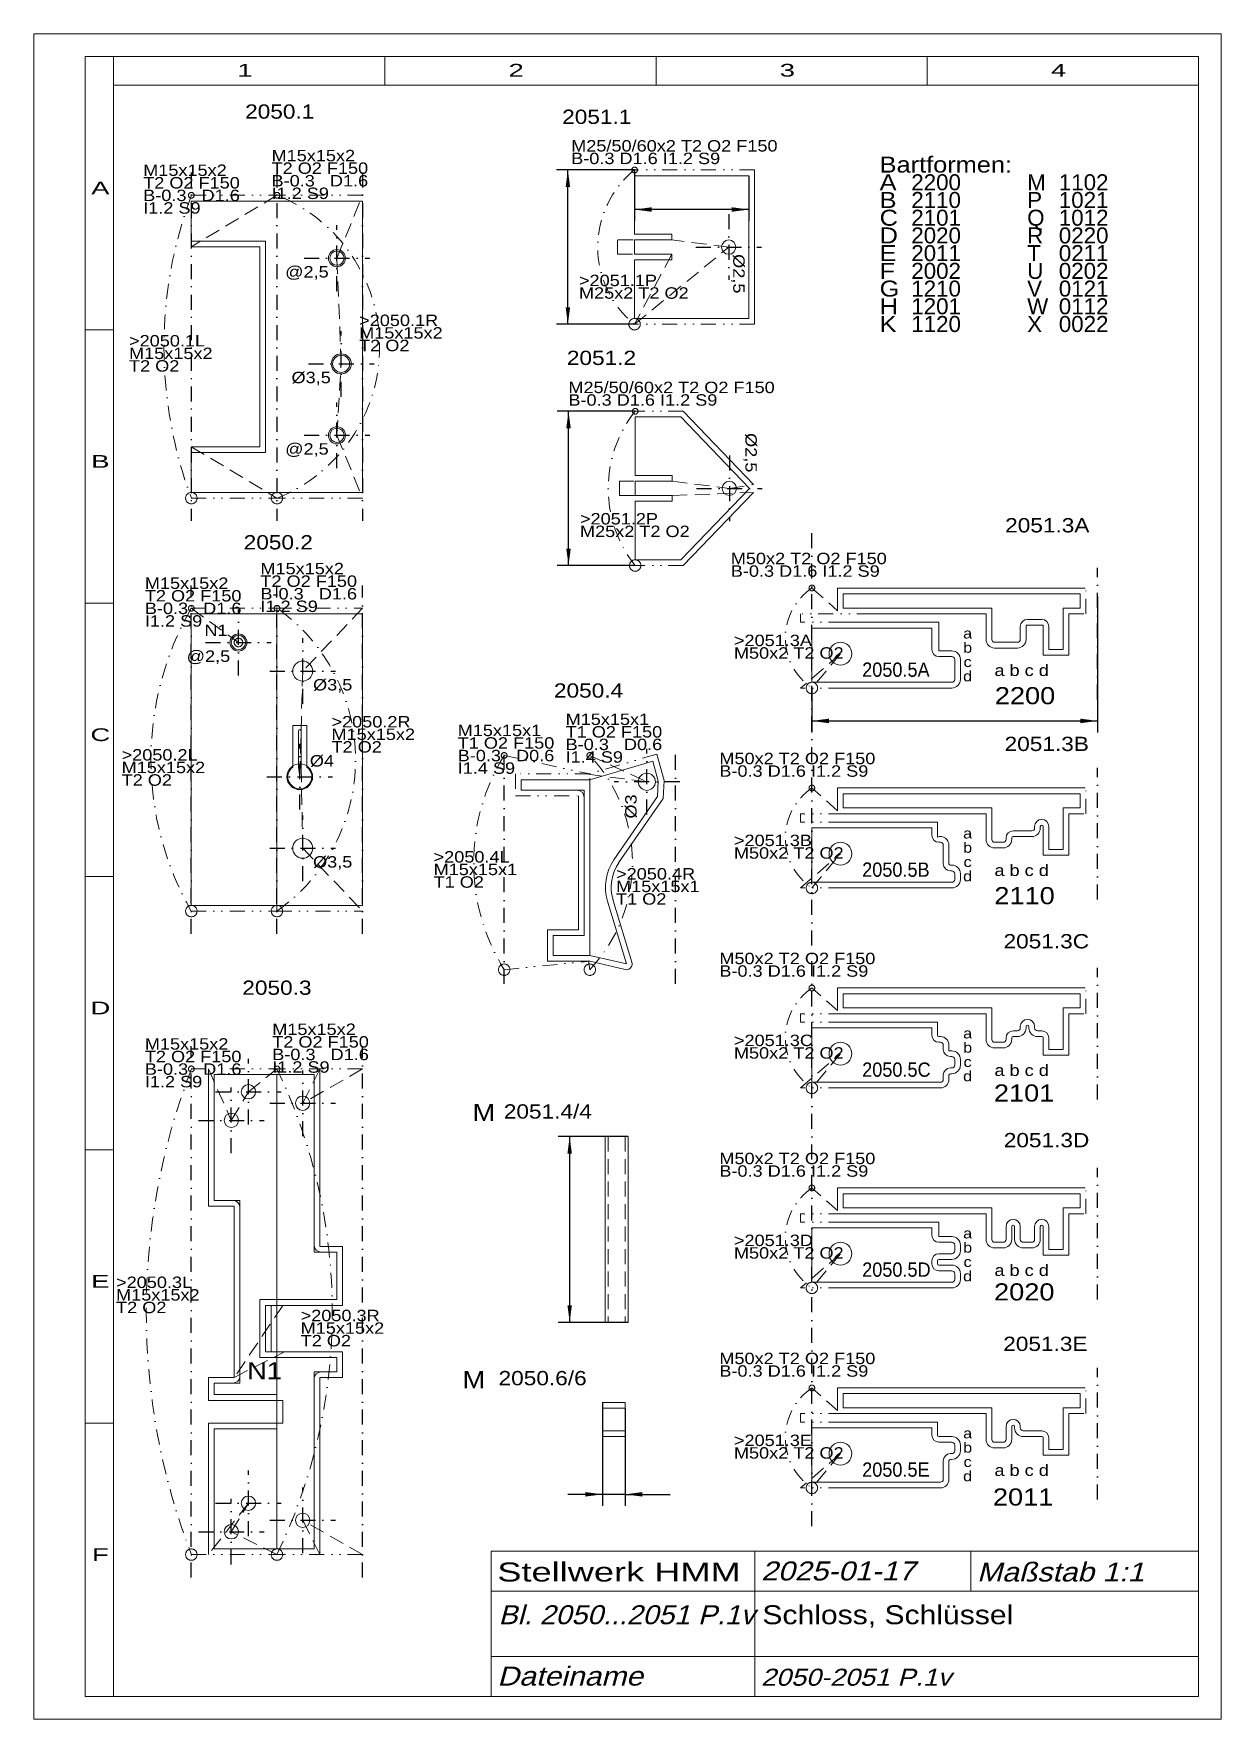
# Model space of a CAD drawing. Extents: x 1 to 209, y 1 to 296.
import ezdxf
from ezdxf.enums import TextEntityAlignment as Align

# ---------------------------------------------------------------- set-up
doc = ezdxf.new("R2010")
doc.units = 0
doc.header["$LTSCALE"] = 5.25
for name, pattern in [('DASHDOT', [1, 0.5, -0.25, 0, -0.25]), ('DASHED', [0.75, 0.5, -0.25]), ('DIVIDE', [1.25, 0.5, -0.25, 0, -0.25, 0, -0.25]), ('PHANTOM', [2.5, 1.25, -0.25, 0.25, -0.25, 0.25, -0.25])]:
    doc.linetypes.add(name, pattern=pattern)
for name, color, linetype, lineweight in [('2050_1_2 GEHÄUSE', 7, 'CONTINUOUS', 18), ('2050_1L', 11, 'CONTINUOUS', 13), ('2050_1R', 15, 'CONTINUOUS', 13), ('2050_2L', 11, 'CONTINUOUS', 13), ('2050_2R', 14, 'CONTINUOUS', 13), ('2050_3 RIEGEL', 230, 'CONTINUOUS', 18), ('2050_3L', 11, 'CONTINUOUS', 13), ('2050_3R', 15, 'CONTINUOUS', 13), ('2050_4 ZUHALTUNG', 94, 'CONTINUOUS', 18), ('2050_4L', 11, 'CONTINUOUS', 13), ('2050_4R', 15, 'CONTINUOUS', 13), ('2050_5_6 BESATZUNG', 8, 'CONTINUOUS', 18), ('2050___ SCHLOSS', 6, 'DASHDOT', 13), ('2051_1-4 SCHLÜSSEL', 190, 'CONTINUOUS', 18), ('2051_1P', 11, 'CONTINUOUS', 13), ('2051_2P', 34, 'CONTINUOUS', 13), ('2051_3A', 11, 'CONTINUOUS', 13), ('2051_3B', 11, 'CONTINUOUS', 13), ('2051_3C', 11, 'CONTINUOUS', 13), ('2051_3D', 11, 'CONTINUOUS', 13), ('2051_3E', 11, 'CONTINUOUS', 13), ('2051___ SCHLÜSSEL', 230, 'CONTINUOUS', 13), ('BEMASSUNG', 7, 'CONTINUOUS', 25), ('BESCHRIFTUNG', 7, 'CONTINUOUS', 25), ('BESCHRIFTUNG0', 7, 'CONTINUOUS', 25), ('MASSGRENZEN', 172, 'CONTINUOUS', 25), ('MASSLINIEN', 172, 'CONTINUOUS', 25), ('MASSTEXTE', 212, 'CONTINUOUS', 25), ('MITTELLINIEN', 5, 'DASHDOT', 25), ('STANDARD', 7, 'CONTINUOUS', 0)]:
    doc.layers.add(name, color=color, linetype=linetype, lineweight=lineweight)
doc.styles.add('Arial', font='arial.ttf')

msp = doc.modelspace()

# ---------------------------------------------------------------- texts
at = {"layer": '2050_1L', "insert": (20.18, 264.48), "char_height": 2, "attachment_point": 7, "line_spacing_factor": 0.66, "style": 'Arial'}
msp.add_mtext('\\W1.135084;M15x15x2 \\PT2 O2 F150\\PB-0.3   D1.6\\PI1.2 S9', dxfattribs=at)
at = {"layer": '2050_1R', "insert": (42.66, 267.04), "char_height": 2, "attachment_point": 7, "line_spacing_factor": 0.66, "style": 'Arial'}
msp.add_mtext('\\W1.135084;M15x15x2 \\PT2 O2 F150\\PB-0.3   D1.6\\PI1.2 S9', dxfattribs=at)
at = {"layer": '2050_2L', "linetype": 'PHANTOM', "style": 'Arial', "width": 1.135027}
msp.add_text('N1', height=2, dxfattribs=at).set_placement((30.91, 190.58))
at = {"layer": '2050_2L', "insert": (20.47, 192.2), "char_height": 2, "attachment_point": 7, "line_spacing_factor": 0.66, "style": 'Arial'}
msp.add_mtext('\\W1.135084;M15x15x2 \\PT2 O2 F150\\PB-0.3   D1.6\\PI1.2 S9', dxfattribs=at)
at = {"layer": '2050_2R', "insert": (40.71, 194.76), "char_height": 2, "attachment_point": 7, "line_spacing_factor": 0.66, "style": 'Arial'}
msp.add_mtext('\\W1.135084;M15x15x2 \\PT2 O2 F150\\PB-0.3   D1.6\\PI1.2 S9', dxfattribs=at)
at = {"layer": '2050_3L', "linetype": 'DASHED', "style": 'Arial', "width": 1.135027}
msp.add_text('N1', height=3, dxfattribs=at).set_placement((38.38, 60.5))
at = {"layer": '2050_3L', "insert": (20.47, 111.57), "char_height": 2, "attachment_point": 7, "line_spacing_factor": 0.66, "style": 'Arial'}
msp.add_mtext('\\W1.135084;M15x15x2 \\PT2 O2 F150\\PB-0.3   D1.6\\PI1.2 S9', dxfattribs=at)
at = {"layer": '2050_3R', "insert": (42.78, 114.13), "char_height": 2, "attachment_point": 7, "line_spacing_factor": 0.66, "style": 'Arial'}
msp.add_mtext('\\W1.135084;M15x15x2 \\PT2 O2 F150\\PB-0.3   D1.6\\PI1.2 S9', dxfattribs=at)
at = {"layer": '2050_4L', "insert": (75.26, 166.44), "char_height": 2, "attachment_point": 7, "line_spacing_factor": 0.66, "style": 'Arial'}
msp.add_mtext('\\W1.135085;M15x15x1\\PT1 O2 F150\\PB-0.3   D0.6\\PI1.4 S9', dxfattribs=at)
at = {"layer": '2050_4R', "insert": (94.16, 168.39), "char_height": 2, "attachment_point": 7, "line_spacing_factor": 0.66, "style": 'Arial'}
msp.add_mtext('\\W1.135085;M15x15x1\\PT1 O2 F150\\PB-0.3   D0.6\\PI1.4 S9', dxfattribs=at)
at = {"layer": '2050___ SCHLOSS', "char_height": 2, "attachment_point": 7, "line_spacing_factor": 0.66, "style": 'Arial'}
for s, insert in [('\\W1.135110;>2050.1R\\PM15x15x2\\PT2 O2', (58, 240.41)), ('\\W1.135145;>2050.1L\\PM15x15x2\\PT2 O2', (17.7, 236.83)), ('\\W1.135110;>2050.2R\\PM15x15x2\\PT2 O2', (53.16, 170.16)), ('\\W1.135145;>2050.2L\\PM15x15x2\\PT2 O2', (16.4, 164.36)), ('\\W1.135145;>2050.4L\\PM15x15x1\\PT1 O2', (71.04, 146.51)), ('\\W1.135110;>2050.4R\\PM15x15x1\\PT1 O2', (103, 143.54)), ('\\W1.135145;>2050.3L\\PM15x15x2\\PT2 O2', (15.43, 72.05)), ('\\W1.135110;>2050.3R\\PM15x15x2\\PT2 O2', (47.76, 66.24))]:
    msp.add_mtext(s, dxfattribs=dict(at, insert=insert))
at = {"layer": '2051_1P', "insert": (95.14, 273.15), "char_height": 2, "attachment_point": 7, "line_spacing_factor": 0.66, "style": 'Arial'}
msp.add_mtext('\\W1.135102;M25/50/60x2 T2 O2 F150\\PB-0.3 D1.6 I1.2 S9', dxfattribs=at)
at = {"layer": '2051_2P', "insert": (94.65, 230.87), "char_height": 2, "attachment_point": 7, "line_spacing_factor": 0.66, "style": 'Arial'}
msp.add_mtext('\\W1.135102;M25/50/60x2 T2 O2 F150\\PB-0.3 D1.6 I1.2 S9', dxfattribs=at)
at = {"layer": '2051_3A', "insert": (123.09, 200.93), "char_height": 2, "attachment_point": 7, "line_spacing_factor": 0.66, "style": 'Arial'}
msp.add_mtext('\\W1.135094;M50x2 T2 O2 F150\\PB-0.3 D1.6 I1.2 S9', dxfattribs=at)
at = {"layer": '2051_3B', "insert": (121.09, 165.93), "char_height": 2, "attachment_point": 7, "line_spacing_factor": 0.66, "style": 'Arial'}
msp.add_mtext('\\W1.135094;M50x2 T2 O2 F150\\PB-0.3 D1.6 I1.2 S9', dxfattribs=at)
at = {"layer": '2051_3C', "insert": (121.09, 130.93), "char_height": 2, "attachment_point": 7, "line_spacing_factor": 0.66, "style": 'Arial'}
msp.add_mtext('\\W1.135094;M50x2 T2 O2 F150\\PB-0.3 D1.6 I1.2 S9', dxfattribs=at)
at = {"layer": '2051_3D', "insert": (121.09, 95.93), "char_height": 2, "attachment_point": 7, "line_spacing_factor": 0.66, "style": 'Arial'}
msp.add_mtext('\\W1.135094;M50x2 T2 O2 F150\\PB-0.3 D1.6 I1.2 S9', dxfattribs=at)
at = {"layer": '2051_3E', "insert": (121.09, 60.93), "char_height": 2, "attachment_point": 7, "line_spacing_factor": 0.66, "style": 'Arial'}
msp.add_mtext('\\W1.135094;M50x2 T2 O2 F150\\PB-0.3 D1.6 I1.2 S9', dxfattribs=at)
at = {"layer": '2051___ SCHLÜSSEL', "char_height": 2, "attachment_point": 7, "line_spacing_factor": 0.66, "style": 'Arial'}
for s, insert in [('\\W1.135110;>2051.1P\\PM25x2 T2 O2', (96.5, 249.59)), ('\\W1.135110;>2051.2P\\PM25x2 T2 O2', (96.68, 207.88)), ('\\W1.135110;>2051.3A\\PM50x2 T2 O2', (123.64, 186.59)), ('\\W1.135110;>2051.3B\\PM50x2 T2 O2', (123.64, 151.59)), ('\\W1.135111;>2051.3C\\PM50x2 T2 O2', (123.64, 116.59)), ('\\W1.135111;>2051.3D\\PM50x2 T2 O2', (123.64, 81.59)), ('\\W1.135110;>2051.3E\\PM50x2 T2 O2', (123.64, 46.59))]:
    msp.add_mtext(s, dxfattribs=dict(at, insert=insert))
at = {"layer": 'BESCHRIFTUNG', "style": 'Arial'}
for s, width, p in [('2050.1', 1.135138, (44.09, 282.38)), ('2051.1', 1.135138, (99.62, 281.46)), ('2051.2', 1.135138, (100.44, 239.27)), ('2051.3A', 1.135098, (178.52, 209.97)), ('2050.2', 1.135138, (43.84, 206.99)), ('2050.4', 1.135138, (98.18, 181.05)), ('2051.3B', 1.135098, (178.43, 171.71)), ('2051.3C', 1.1351, (178.35, 137.17)), ('2050.3', 1.135138, (43.6, 129.04)), ('2051.4/4', 1.135134, (91.05, 107.38)), ('2051.3D', 1.1351, (178.39, 102.36)), ('2051.3E', 1.135098, (178.19, 66.71))]:
    msp.add_text(s, height=2.5, dxfattribs=dict(at, width=width)).set_placement(p, align=Align.MIDDLE_CENTER)
at = {"layer": 'BESCHRIFTUNG', "style": 'Arial', "width": 1.135086}
for p in [(123.52, 257.42), (125.65, 226.1)]:
    msp.add_text('Ø2,5', height=2, rotation=270, dxfattribs=at).set_placement(p)
at = {"layer": 'BESCHRIFTUNG', "style": 'Arial'}
for s, height, width, p in [('2050.5A', 2.5, 0.908111, (146.1, 183.45)), ('Ø3,5', 2, 1.135086, (49.93, 181.06)), ('a b c d', 2, 1.135096, (169.27, 183.59)), ('2200', 3, 1.135145, (169.33, 178.65)), ('Ø3,5', 2, 1.135086, (49.93, 150.06)), ('2050.5B', 2.5, 0.908111, (146.1, 148.45)), ('a b c d', 2, 1.135096, (169.27, 148.59)), ('2110', 3, 1.135145, (169.25, 143.65)), ('2050.5C', 2.5, 0.908111, (146.1, 113.45)), ('a b c d', 2, 1.135096, (169.27, 113.59)), ('2101', 3, 1.135145, (169.17, 109.11)), ('M', 3, 1.135019, (77.87, 105.71)), ('2050.5D', 2.5, 0.908111, (146.1, 78.45)), ('a b c d', 2, 1.135096, (169.27, 78.59)), ('2020', 3, 1.135145, (169.2, 74.3)), ('M', 3, 1.135019, (76.11, 58.95)), ('2050.6/6', 2.5, 1.135134, (82.42, 59.46)), ('2050.5E', 2.5, 0.908111, (146.1, 43.45)), ('a b c d', 2, 1.135096, (169.27, 43.59)), ('2011', 3, 1.13488, (169, 38.4))]:
    msp.add_text(s, height=height, dxfattribs=dict(at, width=width)).set_placement(p)
for s, insert, char_height, attachment_point, line_spacing_factor in [('\\W1.135076;Bartformen:\\PA\\PB\\PC\\PD\\PE\\PF\\PG\\PH\\PK', (149.16, 274.5), 2.8, 1, 0.664286), ('\\W1.000000;\\P2200\\P2110\\P2101\\P2020\\P2011\\P2002\\P1210\\P1201\\P1120', (154.7, 274.5), 2.8, 1, 0.664286), ('\\W1.000000;\\PM\\PP\\PQ\\PR\\PT\\PU\\PV\\PW\\PX', (175, 274.5), 2.8, 1, 0.664286), ('\\W1.000000;\\P1102\\P1021\\P1012\\P0220\\P0211\\P0202\\P0121\\P0112\\P0022', (180.54, 274.5), 2.8, 1, 0.664286), ('\\W1.135146;a\\Pb\\Pc\\Pd', (164.57, 191.96), 1.8, 2, 0.833333), ('\\W1.135146;a\\Pb\\Pc\\Pd', (164.57, 156.96), 1.8, 2, 0.833333), ('\\W1.135146;a\\Pb\\Pc\\Pd', (164.57, 121.96), 1.8, 2, 0.833333), ('\\W1.135146;a\\Pb\\Pc\\Pd', (164.57, 86.96), 1.8, 2, 0.833333), ('\\W1.135146;a\\Pb\\Pc\\Pd', (164.57, 51.96), 1.8, 2, 0.833333)]:
    msp.add_mtext(s, dxfattribs=dict(at, insert=insert, char_height=char_height, attachment_point=attachment_point, line_spacing_factor=line_spacing_factor))
at = {"layer": 'BESCHRIFTUNG0', "style": 'Arial', "width": 1.365378}
msp.add_text('Stellwerk HMM', height=3.325, dxfattribs=at).set_placement((82.2, 28.44), align=Align.TOP_LEFT)
at = {"layer": 'BESCHRIFTUNG0', "style": 'Arial', "oblique": 15}
for s, height, width, p in [('2025-01-17', 3.325, 1.135137, (128.4, 28.62)), ('Maßstab 1:1', 3.325, 1.134935, (166.2, 28.44)), ('Bl. 2050...2051 P.1v', 3.325, 1.072852, (82.42, 20.96)), ('Dateiname', 3.325, 1.135074, (82.2, 10.22)), ('2050-2051 P.1v', 2.975, 1.134905, (128.4, 9.85))]:
    msp.add_text(s, height=height, dxfattribs=dict(at, width=width)).set_placement(p, align=Align.TOP_LEFT)
at = {"layer": 'BESCHRIFTUNG0', "insert": (128.62, 20.96), "char_height": 3.325, "attachment_point": 1, "line_spacing_factor": 0.66, "style": 'Arial'}
msp.add_mtext('\\W1.134991;Schloss, Schlüssel\\P', dxfattribs=at)
at = {"layer": 'STANDARD', "style": 'Arial'}
for s, width, p in [('1', 1.547923, (38, 290.72)), ('2', 1.547922, (85.5, 290.72)), ('3', 1.547923, (133, 290.72)), ('4', 1.547923, (180.5, 290.72)), ('A', 1.547987, (12.68, 270.1)), ('B', 1.547987, (12.68, 222.26)), ('C', 1.548103, (12.68, 174.43)), ('D', 1.548104, (12.68, 126.6)), ('E', 1.547987, (12.68, 78.76)), ('F', 1.547769, (12.68, 30.93))]:
    msp.add_text(s, height=2.23, dxfattribs=dict(at, width=width)).set_placement(p, align=Align.TOP_CENTER)

# ---------------------------------------------------------------- blocks, each defined once
blk = doc.blocks.new('D363520256')
at = {"layer": 'MASSGRENZEN'}
for points in [[(106.24, 265.23), (109.21, 265.62), (109.21, 264.84)], [(126.24, 265.23), (123.27, 264.84), (123.27, 265.62)]]:
    blk.add_solid(points, dxfattribs=at)
at = {"layer": 'MASSLINIEN', "color": 172}
for p, q in [((106.24, 272.15), (106.24, 263.23)), ((126.24, 271.15), (126.24, 263.23)), ((126.24, 265.23), (106.24, 265.23))]:
    blk.add_line(p, q, dxfattribs=at)
blk = doc.blocks.new('D363536128')
at = {"layer": 'MASSGRENZEN'}
for points in [[(94.56, 272.15), (94.95, 269.17), (94.17, 269.17)], [(94.56, 245.15), (94.17, 248.12), (94.95, 248.12)]]:
    blk.add_solid(points, dxfattribs=at)
at = {"layer": 'MASSLINIEN', "color": 172}
for p, q in [((106.24, 272.15), (92.56, 272.15)), ((94.56, 245.15), (94.56, 272.15)), ((106.24, 245.15), (92.56, 245.15))]:
    blk.add_line(p, q, dxfattribs=at)
blk = doc.blocks.new('D363535872')
at = {"layer": 'MASSGRENZEN'}
for points in [[(94.67, 229.92), (95.06, 226.94), (94.28, 226.94)], [(94.67, 202.92), (94.28, 205.89), (95.06, 205.89)]]:
    blk.add_solid(points, dxfattribs=at)
at = {"layer": 'MASSLINIEN', "color": 172}
for p, q in [((106.35, 229.92), (92.67, 229.92)), ((94.67, 202.92), (94.67, 229.92)), ((106.35, 202.92), (92.67, 202.92))]:
    blk.add_line(p, q, dxfattribs=at)
blk = doc.blocks.new('@2.5l', base_point=(76.26, 279.02))
at = {"layer": 'MITTELLINIEN'}
for p, q in [((76.26, 273.27), (76.26, 284.77)), ((70.51, 279.02), (82.01, 279.02))]:
    blk.add_line(p, q, dxfattribs=at)
at = {"layer": 'BESCHRIFTUNG', "style": 'Arial', "width": 1.135113}
blk.add_text('@2,5', height=2, dxfattribs=at).set_placement((67.19, 275.63))
blk = doc.blocks.new('Ø3.5l', base_point=(71.39, 226.58))
at = {"layer": 'MITTELLINIEN'}
for p, q in [((71.39, 220.83), (71.39, 232.33)), ((65.64, 226.58), (77.14, 226.58))]:
    blk.add_line(p, q, dxfattribs=at)
at = {"layer": 'BESCHRIFTUNG', "style": 'Arial', "width": 1.135086}
blk.add_text('Ø3,5', height=2, dxfattribs=at).set_placement((62.69, 223.19))
blk = doc.blocks.new('Ø4r', base_point=(40.94, 194.1))
at = {"layer": 'MITTELLINIEN'}
for p, q in [((40.94, 188.35), (40.94, 199.85)), ((35.19, 194.1), (46.69, 194.1))]:
    blk.add_line(p, q, dxfattribs=at)
at = {"layer": 'BESCHRIFTUNG', "style": 'Arial', "width": 1.135065}
blk.add_text('Ø4', height=2, dxfattribs=at).set_placement((42.7, 195.89))
blk = doc.blocks.new('Ø3l', base_point=(223.43, 352.44))
at = {"layer": 'MITTELLINIEN'}
for p, q in [((223.43, 346.69), (223.43, 358.19)), ((217.68, 352.44), (229.18, 352.44))]:
    blk.add_line(p, q, dxfattribs=at)
at = {"layer": 'BESCHRIFTUNG', "style": 'Arial', "width": 1.135065}
blk.add_text('Ø3', height=2, dxfattribs=at).set_placement((216.99, 354.23))
blk = doc.blocks.new('X', base_point=(104.55, 209.85))
at = {"layer": 'MITTELLINIEN'}
for p, q in [((104.55, 204.1), (104.55, 215.6)), ((98.8, 209.85), (110.3, 209.85))]:
    blk.add_line(p, q, dxfattribs=at)
blk = doc.blocks.new('D363606016')
at = {"layer": 'MASSGRENZEN'}
for points in [[(137.3, 175.73), (140.27, 176.12), (140.27, 175.33)], [(187.3, 175.73), (184.32, 175.33), (184.32, 176.12)]]:
    blk.add_solid(points, dxfattribs=at)
at = {"layer": 'MASSLINIEN', "color": 172}
for p, q in [((187.3, 197.51), (187.3, 173.73)), ((137.3, 181.49), (137.3, 173.73)), ((137.3, 175.73), (187.3, 175.73))]:
    blk.add_line(p, q, dxfattribs=at)
blk = doc.blocks.new('D363605504')
at = {"layer": 'MASSGRENZEN'}
for points in [[(94.87, 102.97), (95.26, 100), (94.48, 100)], [(94.87, 70.47), (94.48, 73.45), (95.26, 73.45)]]:
    blk.add_solid(points, dxfattribs=at)
at = {"layer": 'MASSLINIEN', "color": 172}
for p, q in [((105.1, 102.97), (92.87, 102.97)), ((94.87, 102.97), (94.87, 70.47)), ((105.1, 70.47), (92.87, 70.47))]:
    blk.add_line(p, q, dxfattribs=at)
blk = doc.blocks.new('D363605248')
at = {"layer": 'MASSGRENZEN'}
for points in [[(100.61, 40.37), (97.64, 39.98), (97.64, 40.76)], [(104.61, 40.37), (107.59, 40.76), (107.59, 39.98)]]:
    blk.add_solid(points, dxfattribs=at)
at = {"layer": 'MASSLINIEN', "color": 172}
for p, q in [((100.61, 56.47), (100.61, 38.37)), ((104.61, 55.47), (104.61, 38.37)), ((100.61, 40.37), (94.57, 40.37)), ((104.61, 40.37), (100.61, 40.37)), ((104.61, 40.37), (112.5, 40.37))]:
    blk.add_line(p, q, dxfattribs=at)

# ---------------------------------------------------------------- linework, layer by layer
at = {"layer": '2050_1_2 GEHÄUSE', "lineweight": 0}
for p, q in [((58.61, 266.72), (28.61, 266.72)), ((58.61, 215.72), (58.61, 266.72)), ((28.61, 259.72), (41.61, 259.72)), ((41.61, 259.72), (41.61, 222.72)), ((41.61, 222.72), (28.61, 222.72)), ((28.61, 215.72), (58.61, 215.72)), ((28.61, 194.45), (58.61, 194.45)), ((43.61, 143.45), (43.61, 194.45)), ((58.61, 194.45), (58.61, 143.45)), ((46.36, 174.95), (48.86, 174.95)), ((46.36, 167.63), (46.36, 174.95)), ((48.86, 167.63), (48.86, 174.95)), ((58.61, 143.45), (28.61, 143.45))]:
    msp.add_line(p, q, dxfattribs=at)
at = {"layer": '2050_1_2 GEHÄUSE'}
for p, q in [((28.61, 266.72), (28.61, 259.72)), ((28.61, 222.72), (28.61, 215.72)), ((28.61, 143.45), (28.61, 194.45))]:
    msp.add_line(p, q, dxfattribs=at)
at = {"layer": '2050_1_2 GEHÄUSE', "lineweight": 0}
for centre, radius in [((54.11, 256.72), 1.5), ((54.86, 238.22), 1.5), ((54.11, 225.72), 1.5), ((36.86, 189.45), 1.5), ((48.11, 184.45), 1.75), ((48.11, 153.45), 1.75)]:
    msp.add_circle(centre, radius, dxfattribs=at)
at = {"layer": '2050_1_2 GEHÄUSE'}
msp.add_circle((108.39, 165.08), 1.5, dxfattribs=at)
at = {"layer": '2050_1_2 GEHÄUSE', "lineweight": 0}
msp.add_arc((47.61, 165.95), 2.1, 126.5296, 413.4704, dxfattribs=at)
at = {"layer": '2050_1L', "linetype": 'DIVIDE'}
for p, q in [((28.61, 267.72), (43.61, 267.72)), ((28.61, 214.72), (43.61, 214.72))]:
    msp.add_line(p, q, dxfattribs=at)
at = {"layer": '2050_1L', "linetype": 'DASHED'}
for p, q in [((43.61, 267.72), (28.61, 258.72)), ((28.61, 223.72), (43.61, 214.72))]:
    msp.add_line(p, q, dxfattribs=at)
at = {"layer": '2050_1L'}
for p, q in [((28.61, 258.72), (40.61, 258.72)), ((40.61, 258.72), (40.61, 223.72)), ((40.61, 223.72), (28.61, 223.72))]:
    msp.add_line(p, q, dxfattribs=at)
at = {"layer": '2050_1L', "linetype": 'PHANTOM'}
for centre, radius in [((28.61, 267.72), 0.5), ((28.61, 214.72), 1)]:
    msp.add_circle(centre, radius, dxfattribs=at)
at = {"layer": '2050_1R', "linetype": 'DIVIDE'}
for p, q in [((58.61, 267.72), (43.61, 267.72)), ((58.61, 214.72), (43.61, 214.72))]:
    msp.add_line(p, q, dxfattribs=at)
at = {"layer": '2050_1R', "linetype": 'DASHED'}
for p, q in [((54.11, 256.72), (58.61, 267.72)), ((54.86, 238.22), (54.11, 256.72)), ((54.11, 225.72), (54.86, 238.22)), ((54.11, 225.72), (58.61, 214.72))]:
    msp.add_line(p, q, dxfattribs=at)
at = {"layer": '2050_1R', "linetype": 'PHANTOM'}
for centre, radius in [((43.61, 267.72), 0.5), ((43.61, 214.72), 1)]:
    msp.add_circle(centre, radius, dxfattribs=at)
at = {"layer": '2050_1R'}
for centre, radius in [((54.11, 256.72), 1.25), ((54.86, 238.22), 1.75), ((54.11, 225.72), 1.25)]:
    msp.add_circle(centre, radius, dxfattribs=at)
at = {"layer": '2050_2L', "linetype": 'DIVIDE'}
for p, q in [((28.61, 195.45), (43.61, 195.45)), ((28.61, 142.45), (43.61, 142.45))]:
    msp.add_line(p, q, dxfattribs=at)
at = {"layer": '2050_2L', "linetype": 'DASHED'}
for p, q in [((28.61, 195.45), (36.86, 189.45)), ((43.61, 195.45), (43.61, 142.45))]:
    msp.add_line(p, q, dxfattribs=at)
at = {"layer": '2050_2L', "linetype": 'PHANTOM'}
for centre, radius in [((28.61, 195.45), 0.5), ((36.86, 189.45), 0.75), ((28.61, 142.45), 1)]:
    msp.add_circle(centre, radius, dxfattribs=at)
at = {"layer": '2050_2L'}
msp.add_circle((36.86, 189.45), 1.25, dxfattribs=at)
at = {"layer": '2050_2R', "linetype": 'DIVIDE'}
for p, q in [((43.61, 195.45), (58.61, 195.45)), ((43.61, 142.45), (58.61, 142.45))]:
    msp.add_line(p, q, dxfattribs=at)
at = {"layer": '2050_2R', "linetype": 'DASHED'}
for p, q in [((58.61, 195.45), (48.11, 184.45)), ((48.11, 184.45), (47.61, 165.95)), ((47.36, 167.63), (47.61, 165.95)), ((47.86, 167.63), (48.11, 153.45)), ((48.11, 153.45), (58.61, 142.45))]:
    msp.add_line(p, q, dxfattribs=at)
at = {"layer": '2050_2R'}
for p, q in [((47.36, 167.63), (47.36, 173.95)), ((47.86, 167.63), (47.86, 173.95))]:
    msp.add_line(p, q, dxfattribs=at)
at = {"layer": '2050_2R', "linetype": 'PHANTOM'}
for centre, radius in [((43.61, 195.45), 0.5), ((43.61, 142.45), 1)]:
    msp.add_circle(centre, radius, dxfattribs=at)
at = {"layer": '2050_2R'}
for centre, radius in [((48.11, 184.45), 1.75), ((47.61, 165.95), 2.25), ((48.11, 153.45), 1.75)]:
    msp.add_circle(centre, radius, dxfattribs=at)
msp.add_arc((47.61, 173.95), 0.25, 0, 180, dxfattribs=at)
at = {"layer": '2050_3 RIEGEL'}
for p, q in [((32.61, 91.82), (32.61, 113.82)), ((43.61, 113.82), (32.61, 113.82)), ((43.61, 74.44), (43.61, 113.82)), ((50.11, 113.82), (43.61, 113.82)), ((43.61, 30.82), (43.61, 64.32)), ((32.61, 57.82), (32.61, 59.82)), ((32.61, 59.82), (37.13, 59.82)), ((32.61, 30.82), (32.61, 51.82)), ((50.11, 30.82), (43.61, 30.82))]:
    msp.add_line(p, q, dxfattribs=at)
at = {"layer": '2050_3 RIEGEL', "lineweight": 0}
for p, q in [((43.61, 113.82), (43.61, 57.32)), ((50.11, 113.82), (50.11, 82.76)), ((32.61, 91.82), (37.13, 91.82)), ((37.13, 59.82), (37.13, 91.82)), ((50.11, 82.76), (54.11, 82.76)), ((54.11, 82.76), (54.11, 74.44)), ((40.61, 64.32), (40.61, 74.44)), ((54.11, 74.44), (40.61, 74.44)), ((40.61, 64.32), (43.61, 64.32)), ((54.11, 64.32), (43.61, 64.32)), ((54.11, 64.32), (54.11, 61.82)), ((54.11, 61.82), (50.11, 61.82)), ((50.11, 61.82), (50.11, 30.82)), ((43.61, 57.82), (32.61, 57.82)), ((32.61, 51.82), (43.61, 51.82)), ((43.61, 51.32), (43.61, 30.82)), ((32.61, 30.82), (43.61, 30.82))]:
    msp.add_line(p, q, dxfattribs=at)
for centre in [(38.61, 110.82), (48.11, 108.82), (35.61, 105.82), (38.61, 38.82), (48.11, 35.82), (35.61, 33.82)]:
    msp.add_circle(centre, 1.25, dxfattribs=at)
at = {"layer": '2050_3 RIEGEL'}
for centre, start, end in [((35.88, 90.57), 0, 90), ((51.36, 84.01), 180, 270), ((35.88, 61.07), 270, 360), ((51.36, 60.57), 90, 180)]:
    msp.add_arc(centre, 1.25, start, end, dxfattribs=at)
at = {"layer": '2050_3L', "linetype": 'DIVIDE'}
for p, q in [((28.61, 114.82), (43.61, 114.82)), ((28.61, 29.82), (43.61, 29.82))]:
    msp.add_line(p, q, dxfattribs=at)
at = {"layer": '2050_3L'}
for p, q in [((31.61, 90.82), (31.61, 114.82)), ((31.61, 90.82), (36.13, 90.82)), ((36.13, 60.82), (36.13, 90.82)), ((41.61, 65.32), (41.61, 73.44)), ((44.63, 73.44), (41.61, 73.44)), ((41.61, 65.32), (44.93, 65.32)), ((31.61, 60.82), (36.13, 60.82)), ((31.61, 56.82), (31.61, 60.82)), ((44.61, 56.82), (31.61, 56.82)), ((44.61, 52.82), (44.61, 56.82)), ((31.61, 29.82), (31.61, 52.82)), ((31.61, 52.82), (44.61, 52.82))]:
    msp.add_line(p, q, dxfattribs=at)
at = {"layer": '2050_3L', "linetype": 'DASHED'}
for p, q in [((31.61, 114.82), (35.61, 105.82)), ((38.61, 110.82), (43.61, 114.82)), ((35.61, 105.82), (38.61, 110.82)), ((44.63, 73.44), (36.13, 60.82)), ((36.13, 60.82), (44.93, 65.32)), ((38.61, 38.82), (31.61, 29.82)), ((35.61, 33.82), (38.61, 38.82)), ((43.61, 29.82), (35.61, 33.82))]:
    msp.add_line(p, q, dxfattribs=at)
at = {"layer": '2050_3L', "linetype": 'PHANTOM'}
for centre, radius in [((28.61, 114.82), 0.5), ((28.61, 29.82), 1)]:
    msp.add_circle(centre, radius, dxfattribs=at)
at = {"layer": '2050_3L'}
for centre in [(38.61, 110.82), (35.61, 105.82), (38.61, 38.82), (35.61, 33.82)]:
    msp.add_circle(centre, 1.25, dxfattribs=at)
at = {"layer": '2050_3R', "linetype": 'DIVIDE'}
for p, q in [((58.61, 114.82), (43.61, 114.82)), ((58.61, 29.82), (43.61, 29.82))]:
    msp.add_line(p, q, dxfattribs=at)
at = {"layer": '2050_3R', "linetype": 'DASHED'}
for p, q in [((58.61, 114.82), (48.11, 108.82)), ((48.11, 108.82), (51.11, 114.82)), ((58.61, 29.82), (48.11, 35.82)), ((48.11, 35.82), (51.11, 29.82))]:
    msp.add_line(p, q, dxfattribs=at)
at = {"layer": '2050_3R'}
for p, q in [((51.11, 114.82), (51.11, 83.76)), ((51.11, 83.76), (55.11, 83.76)), ((55.11, 83.76), (55.11, 73.44)), ((55.11, 73.44), (42.61, 73.44)), ((42.61, 73.44), (42.61, 65.32)), ((55.11, 65.32), (42.61, 65.32)), ((55.11, 65.32), (55.11, 60.82)), ((51.11, 60.82), (51.11, 29.82)), ((55.11, 60.82), (51.11, 60.82))]:
    msp.add_line(p, q, dxfattribs=at)
at = {"layer": '2050_3R', "linetype": 'PHANTOM'}
for centre, radius in [((43.61, 114.82), 0.5), ((43.61, 29.82), 1)]:
    msp.add_circle(centre, radius, dxfattribs=at)
at = {"layer": '2050_3R'}
for centre in [(48.11, 108.82), (48.11, 35.82)]:
    msp.add_circle(centre, 1.25, dxfattribs=at)
at = {"layer": '2050_4 ZUHALTUNG'}
for p, q in [((109.44, 168.68), (98.4, 165.44)), ((110.39, 165.17), (109.44, 168.68)), ((86.4, 165.44), (86.4, 163.6)), ((98.4, 165.44), (86.4, 165.44)), ((98.4, 134.69), (98.4, 165.7)), ((98.4, 134.69), (98.4, 165.44)), ((86.4, 163.6), (97.4, 163.6)), ((97.4, 163.6), (97.4, 138.19)), ((110.23, 162.51), (102.63, 151.44)), ((110.39, 165.17), (110.23, 162.51)), ((104.82, 133.19), (101.5, 144.17)), ((104.82, 133.19), (98.4, 134.69))]:
    msp.add_line(p, q, dxfattribs=at)
at = {"layer": '2050_4 ZUHALTUNG', "lineweight": 0}
for p, q in [((91.98, 134.69), (91.98, 138.19)), ((91.98, 138.19), (97.4, 138.19)), ((91.98, 134.69), (98.4, 134.69))]:
    msp.add_line(p, q, dxfattribs=at)
at = {"layer": '2050_4 ZUHALTUNG'}
for centre, radius, start, end in [((96.15, 162.35), 1.25, 0, 90), ((109.64, 146.63), 8.5, 145.5081, 196.8164)]:
    msp.add_arc(centre, radius, start, end, dxfattribs=at)
at = {"layer": '2050_4L', "linetype": 'DIVIDE'}
for p, q in [((83.4, 169.68), (98.4, 166.44)), ((98.4, 166.44), (85.4, 166.44)), ((85.4, 166.44), (85.4, 162.6)), ((85.4, 162.6), (96.4, 162.6)), ((83.4, 132.19), (98.4, 133.69))]:
    msp.add_line(p, q, dxfattribs=at)
at = {"layer": '2050_4L'}
for p, q in [((96.4, 162.6), (96.4, 139.19)), ((90.98, 139.19), (96.4, 139.19)), ((90.98, 133.69), (90.98, 139.19)), ((90.98, 133.69), (98.4, 133.69))]:
    msp.add_line(p, q, dxfattribs=at)
at = {"layer": '2050_4L', "linetype": 'PHANTOM'}
for centre, radius in [((83.4, 169.68), 0.5), ((83.4, 132.19), 1)]:
    msp.add_circle(centre, radius, dxfattribs=at)
at = {"layer": '2050_4R', "linetype": 'DIVIDE'}
msp.add_line((110.14, 169.93), (98.12, 166.39), dxfattribs=at)
at = {"layer": '2050_4R', "linetype": 'DASHED'}
for p, q in [((98.4, 169.68), (108.39, 165.08)), ((108.39, 165.08), (98.12, 166.39)), ((98.17, 133.72), (98.4, 132.19))]:
    msp.add_line(p, q, dxfattribs=at)
at = {"layer": '2050_4R'}
for p, q in [((111.4, 165.28), (110.14, 169.93)), ((111.4, 165.28), (111.22, 162.17)), ((111.22, 162.17), (103.45, 150.88)), ((105.77, 133.48), (102.46, 144.46)), ((104.59, 132.22), (98.17, 133.72))]:
    msp.add_line(p, q, dxfattribs=at)
at = {"layer": '2050_4R', "linetype": 'PHANTOM'}
for centre, radius in [((98.4, 169.68), 0.5), ((98.4, 132.19), 1)]:
    msp.add_circle(centre, radius, dxfattribs=at)
at = {"layer": '2050_4R'}
msp.add_circle((108.39, 165.08), 1.5, dxfattribs=at)
for centre, radius, start, end in [((109.64, 146.63), 7.5, 145.5081, 196.8164), ((104.82, 133.19), 1, 256.8414, 376.8164)]:
    msp.add_arc(centre, radius, start, end, dxfattribs=at)
at = {"layer": '2050_5_6 BESATZUNG', "lineweight": 0}
for p, q in [((137.3, 191.99), (137.3, 182.49)), ((158.3, 191.99), (137.3, 191.99)), ((158.3, 189.74), (158.3, 191.99)), ((158.3, 188.24), (158.3, 189.74)), ((159.55, 186.99), (160.3, 186.99)), ((160.3, 186.99), (161.8, 186.99)), ((162.3, 184.49), (162.3, 186.49)), ((162.3, 182.99), (162.3, 184.49)), ((137.3, 182.49), (160.3, 182.49)), ((160.3, 182.49), (158.3, 182.49)), ((161.8, 182.49), (160.3, 182.49)), ((137.3, 156.99), (137.3, 147.49)), ((158.3, 156.99), (137.3, 156.99)), ((158.3, 155.74), (158.3, 156.99)), ((159.55, 154.49), (159.8, 154.49)), ((160.3, 152.49), (160.3, 153.99)), ((160.3, 150.74), (160.3, 152.49)), ((161.55, 149.49), (161.8, 149.49)), ((162.3, 147.99), (162.3, 148.99)), ((137.3, 147.49), (161.8, 147.49)), ((137.3, 121.99), (137.3, 112.49)), ((158.3, 121.99), (137.3, 121.99)), ((158.3, 120.74), (158.3, 121.99)), ((159.55, 119.49), (159.8, 119.49)), ((160.3, 118.24), (160.3, 118.99)), ((161.55, 116.99), (161.8, 116.99)), ((162.3, 115.49), (162.3, 116.49)), ((137.3, 112.49), (159.8, 112.49)), ((159.8, 112.49), (158.3, 112.49)), ((160.3, 112.99), (160.3, 113.74)), ((161.8, 114.99), (161.55, 114.99)), ((137.3, 86.99), (137.3, 77.49)), ((158.3, 86.99), (137.3, 86.99)), ((158.3, 85.74), (158.3, 86.99)), ((159.55, 84.49), (160.3, 84.49)), ((160.3, 84.49), (161.8, 84.49)), ((162.3, 82.99), (162.3, 83.99)), ((158.3, 80.74), (158.3, 81.24)), ((160.3, 82.49), (159.55, 82.49)), ((161.8, 82.49), (160.3, 82.49)), ((137.3, 77.49), (160.3, 77.49)), ((160.3, 77.49), (158.3, 77.49)), ((159.55, 79.49), (160.3, 79.49)), ((160.3, 79.49), (161.8, 79.49)), ((161.8, 77.49), (160.3, 77.49)), ((162.3, 77.99), (162.3, 78.99)), ((100.61, 56.47), (100.61, 55.47)), ((100.61, 56.47), (104.61, 56.47)), ((104.61, 56.47), (104.61, 55.47)), ((100.61, 55.47), (104.61, 55.47)), ((100.61, 51.47), (100.61, 50.47)), ((100.61, 51.47), (104.61, 51.47)), ((100.61, 50.47), (104.61, 50.47)), ((104.61, 51.47), (104.61, 50.47)), ((137.3, 51.99), (137.3, 42.49)), ((158.3, 51.99), (137.3, 51.99)), ((158.3, 50.74), (158.3, 51.99)), ((159.55, 49.49), (160.3, 49.49)), ((160.3, 49.49), (161.8, 49.49)), ((161.8, 47.49), (161.55, 47.49)), ((162.3, 47.99), (162.3, 48.99)), ((160.3, 44.99), (160.3, 46.24)), ((160.3, 42.99), (160.3, 44.99)), ((137.3, 42.49), (159.8, 42.49)), ((159.8, 42.49), (158.3, 42.49))]:
    msp.add_line(p, q, dxfattribs=at)
at = {"layer": '2050_5_6 BESATZUNG'}
for centre, radius, start, end in [((159.55, 188.24), 1.25, 180, 270), ((161.8, 186.49), 0.5, 360, 450), ((161.8, 182.99), 0.5, 270, 360), ((159.55, 155.74), 1.25, 180, 270), ((159.8, 153.99), 0.5, 360, 450), ((161.55, 150.74), 1.25, 180, 270), ((161.8, 148.99), 0.5, 360, 450), ((161.8, 147.99), 0.5, 270, 360), ((159.55, 120.74), 1.25, 180, 270), ((159.8, 118.99), 0.5, 360, 450), ((161.55, 118.24), 1.25, 180, 270), ((161.8, 116.49), 0.5, 360, 450), ((161.8, 115.49), 0.5, 270, 360), ((159.8, 112.99), 0.5, 270, 360), ((161.55, 113.74), 1.25, 90, 180), ((159.55, 85.74), 1.25, 180, 270), ((161.8, 83.99), 0.5, 360, 450), ((161.8, 82.99), 0.5, 270, 360), ((159.55, 81.24), 1.25, 90, 180), ((159.55, 80.74), 1.25, 180, 270), ((161.8, 78.99), 0.5, 360, 450), ((161.8, 77.99), 0.5, 270, 360), ((159.55, 50.74), 1.25, 180, 270), ((161.55, 46.24), 1.25, 90, 180), ((161.8, 48.99), 0.5, 360, 450), ((161.8, 47.99), 0.5, 270, 360), ((159.8, 42.99), 0.5, 270, 360)]:
    msp.add_arc(centre, radius, start, end, dxfattribs=at)
at = {"layer": '2050___ SCHLOSS'}
for centre, radius, start, end in [((99.51, 241.22), 75.69, 159.5062, 200.4938), ((74.75, 168.95), 53.21, 150.1307, 209.8693), ((113.65, 150.94), 35.59, 148.215, 211.785), ((139.08, 72.32), 118.36, 158.9565, 201.0435), ((-44.78, 72.32), 98.08, 334.3211, 385.6789)]:
    msp.add_arc(centre, radius, start, end, dxfattribs=at)
at = {"layer": '2050___ SCHLOSS', "linetype": 'DASHDOT'}
for centre, radius, start, end in [((33.07, 241.22), 28.52, 291.6911, 428.3089), ((24.97, 168.95), 32.4, 305.1198, 414.8802), ((78.6, 150.94), 27.27, 316.565, 403.435)]:
    msp.add_arc(centre, radius, start, end, dxfattribs=at)
at = {"layer": '2051_1-4 SCHLÜSSEL'}
for p, q in [((106.24, 271.15), (106.24, 260.9)), ((126.24, 271.15), (106.24, 271.15)), ((126.24, 271.15), (126.24, 246.15)), ((112.74, 260.9), (106.24, 260.9)), ((106.24, 259.9), (106.24, 257.4)), ((112.74, 259.9), (106.24, 259.9)), ((112.74, 260.9), (112.74, 259.9)), ((112.74, 257.4), (106.24, 257.4)), ((112.74, 256.4), (112.74, 257.4)), ((106.24, 256.4), (106.24, 246.15)), ((106.24, 256.4), (112.74, 256.4)), ((126.24, 246.15), (106.24, 246.15)), ((106.35, 228.92), (106.35, 218.67)), ((114.35, 228.92), (106.35, 228.92)), ((114.35, 228.92), (126.35, 216.42)), ((112.85, 218.67), (106.35, 218.67)), ((112.85, 218.67), (112.85, 217.67)), ((106.35, 217.67), (106.35, 215.17)), ((112.85, 217.67), (106.35, 217.67)), ((126.35, 216.42), (114.35, 203.92)), ((112.85, 215.17), (106.35, 215.17)), ((106.35, 214.17), (106.35, 203.92)), ((106.35, 214.17), (112.85, 214.17)), ((112.85, 214.17), (112.85, 215.17)), ((114.35, 203.92), (106.35, 203.92)), ((142.8, 195.49), (142.8, 197.99)), ((142.8, 197.99), (184.3, 197.99)), ((184.3, 195.49), (184.3, 197.99)), ((142.8, 195.49), (168.8, 195.49)), ((168.8, 191.49), (168.8, 195.49)), ((181.3, 188.24), (181.3, 195.49)), ((181.3, 195.49), (184.3, 195.49)), ((173.8, 191.49), (173.8, 192.24)), ((176.3, 193.49), (175.05, 193.49)), ((177.55, 193.49), (176.3, 193.49)), ((178.8, 191.49), (178.8, 192.24)), ((168.8, 189.99), (168.8, 191.49)), ((171.3, 189.49), (169.3, 189.49)), ((173.3, 189.49), (171.3, 189.49)), ((173.8, 189.99), (173.8, 191.49)), ((178.8, 189.49), (178.8, 191.49)), ((178.8, 188.24), (178.8, 189.49)), ((178.8, 188.24), (181.3, 188.24)), ((142.8, 160.49), (142.8, 162.99)), ((142.8, 162.99), (184.3, 162.99)), ((184.3, 160.49), (184.3, 162.99)), ((142.8, 160.49), (168.8, 160.49)), ((168.8, 156.49), (168.8, 160.49)), ((181.3, 153.24), (181.3, 160.49)), ((181.3, 160.49), (184.3, 160.49)), ((168.8, 154.99), (168.8, 156.49)), ((173.8, 156.49), (172.55, 156.49)), ((175.8, 156.49), (173.8, 156.49)), ((176.3, 156.99), (176.3, 157.24)), ((178.8, 156.49), (178.8, 157.24)), ((178.8, 154.49), (178.8, 156.49)), ((170.8, 154.49), (169.3, 154.49)), ((171.3, 154.99), (171.3, 155.24)), ((178.8, 153.24), (178.8, 154.49)), ((178.8, 153.24), (181.3, 153.24)), ((142.8, 125.49), (142.8, 127.99)), ((142.8, 127.99), (184.3, 127.99)), ((184.3, 125.49), (184.3, 127.99)), ((142.8, 125.49), (168.8, 125.49)), ((168.8, 121.49), (168.8, 125.49)), ((181.3, 118.24), (181.3, 125.49)), ((181.3, 125.49), (184.3, 125.49)), ((168.8, 119.99), (168.8, 121.49)), ((173.3, 121.49), (172.55, 121.49)), ((173.8, 121.99), (173.8, 122.24)), ((176.3, 121.99), (176.3, 122.24)), ((177.55, 121.49), (176.8, 121.49)), ((170.8, 119.49), (169.3, 119.49)), ((171.3, 119.99), (171.3, 120.24)), ((178.8, 119.49), (178.8, 120.24)), ((178.8, 118.24), (178.8, 119.49)), ((178.8, 118.24), (181.3, 118.24)), ((142.8, 90.49), (142.8, 92.99)), ((142.8, 92.99), (184.3, 92.99)), ((184.3, 90.49), (184.3, 92.99)), ((142.8, 90.49), (168.8, 90.49)), ((168.8, 86.49), (168.8, 90.49)), ((181.3, 83.24), (181.3, 90.49)), ((181.3, 90.49), (184.3, 90.49)), ((168.8, 84.99), (168.8, 86.49)), ((171.3, 86.49), (171.3, 87.24)), ((171.3, 84.99), (171.3, 86.49)), ((173.8, 86.49), (173.8, 87.24)), ((173.8, 84.99), (173.8, 86.49)), ((176.3, 86.49), (176.3, 87.24)), ((176.3, 84.99), (176.3, 86.49)), ((178.8, 86.49), (178.8, 87.24)), ((178.8, 84.49), (178.8, 86.49)), ((170.8, 84.49), (169.3, 84.49)), ((175.8, 84.49), (174.3, 84.49)), ((178.8, 83.24), (178.8, 84.49)), ((178.8, 83.24), (181.3, 83.24)), ((142.8, 55.49), (142.8, 57.99)), ((142.8, 57.99), (184.3, 57.99)), ((184.3, 55.49), (184.3, 57.99)), ((142.8, 55.49), (168.8, 55.49)), ((168.8, 51.49), (168.8, 55.49)), ((181.3, 48.24), (181.3, 55.49)), ((181.3, 55.49), (184.3, 55.49)), ((168.8, 49.99), (168.8, 51.49)), ((171.3, 51.49), (171.3, 52.24)), ((171.3, 49.99), (171.3, 51.49)), ((173.8, 51.99), (173.8, 52.24)), ((176.3, 51.49), (174.3, 51.49)), ((177.55, 51.49), (176.3, 51.49)), ((178.8, 49.49), (178.8, 50.24)), ((170.8, 49.49), (169.3, 49.49)), ((178.8, 48.24), (178.8, 49.49)), ((178.8, 48.24), (181.3, 48.24))]:
    msp.add_line(p, q, dxfattribs=at)
at = {"layer": '2051_1-4 SCHLÜSSEL', "color": 11}
for p, q in [((101.1, 102.97), (101.1, 70.47)), ((101.1, 102.97), (105.1, 102.97)), ((105.1, 102.97), (105.1, 70.47)), ((101.1, 70.47), (105.1, 70.47))]:
    msp.add_line(p, q, dxfattribs=at)
at = {"layer": '2051_1-4 SCHLÜSSEL', "color": 11, "linetype": 'DASHED'}
for p, q in [((101.6, 102.97), (101.6, 70.47)), ((104.6, 102.97), (104.6, 70.47))]:
    msp.add_line(p, q, dxfattribs=at)
at = {"layer": '2051_1-4 SCHLÜSSEL'}
for centre, radius, start, end in [((175.05, 192.24), 1.25, 90, 180), ((177.55, 192.24), 1.25, 360, 450), ((169.3, 189.99), 0.5, 180, 270), ((173.3, 189.99), 0.5, 270, 360), ((172.55, 155.24), 1.25, 90, 180), ((175.8, 156.99), 0.5, 270, 360), ((177.55, 157.24), 1.25, 90, 180), ((177.55, 157.24), 1.25, 360, 450), ((169.3, 154.99), 0.5, 180, 270), ((170.8, 154.99), 0.5, 270, 360), ((172.55, 120.24), 1.25, 90, 180), ((173.3, 121.99), 0.5, 270, 360), ((175.05, 122.24), 1.25, 90, 180), ((175.05, 122.24), 1.25, 360, 450), ((176.8, 121.99), 0.5, 180, 270), ((177.55, 120.24), 1.25, 360, 450), ((169.3, 119.99), 0.5, 180, 270), ((170.8, 119.99), 0.5, 270, 360), ((172.55, 87.24), 1.25, 90, 180), ((172.55, 87.24), 1.25, 360, 450), ((177.55, 87.24), 1.25, 90, 180), ((177.55, 87.24), 1.25, 360, 450), ((169.3, 84.99), 0.5, 180, 270), ((170.8, 84.99), 0.5, 270, 360), ((174.3, 84.99), 0.5, 180, 270), ((175.8, 84.99), 0.5, 270, 360), ((172.55, 52.24), 1.25, 90, 180), ((172.55, 52.24), 1.25, 360, 450), ((174.3, 51.99), 0.5, 180, 270), ((177.55, 50.24), 1.25, 360, 450), ((169.3, 49.99), 0.5, 180, 270), ((170.8, 49.99), 0.5, 270, 360)]:
    msp.add_arc(centre, radius, start, end, dxfattribs=at)
at = {"layer": '2051_1P', "linetype": 'DIVIDE'}
for p, q in [((127.24, 272.15), (106.24, 272.15)), ((112.74, 259.9), (103.24, 259.9)), ((103.24, 257.4), (103.24, 259.9)), ((103.24, 257.4), (112.74, 257.4)), ((127.24, 245.15), (106.24, 245.15))]:
    msp.add_line(p, q, dxfattribs=at)
at = {"layer": '2051_1P'}
msp.add_line((127.24, 272.15), (127.24, 245.15), dxfattribs=at)
at = {"layer": '2051_1P', "linetype": 'DASHED'}
for p, q in [((122.73, 258.65), (112.74, 259.9)), ((106.24, 245.15), (122.73, 258.65)), ((112.74, 257.4), (106.24, 245.15))]:
    msp.add_line(p, q, dxfattribs=at)
at = {"layer": '2051_1P', "linetype": 'PHANTOM'}
for centre, radius in [((106.24, 272.15), 0.5), ((106.24, 245.15), 1)]:
    msp.add_circle(centre, radius, dxfattribs=at)
at = {"layer": '2051_1P'}
msp.add_circle((122.73, 258.65), 1.25, dxfattribs=at)
at = {"layer": '2051_2P', "linetype": 'DIVIDE'}
for p, q in [((114.77, 229.92), (106.35, 229.92)), ((112.85, 217.67), (103.59, 217.67)), ((103.59, 215.17), (103.59, 217.67)), ((103.59, 215.17), (112.85, 215.17)), ((114.77, 202.92), (106.35, 202.92))]:
    msp.add_line(p, q, dxfattribs=at)
at = {"layer": '2051_2P'}
for p, q in [((114.77, 229.92), (127.07, 217.11)), ((127.07, 215.73), (114.77, 202.92))]:
    msp.add_line(p, q, dxfattribs=at)
at = {"layer": '2051_2P', "linetype": 'DASHED'}
for p, q in [((112.85, 217.67), (122.84, 216.42)), ((112.85, 215.17), (127.07, 215.73)), ((122.84, 216.42), (127.07, 217.11))]:
    msp.add_line(p, q, dxfattribs=at)
at = {"layer": '2051_2P', "linetype": 'PHANTOM'}
for centre, radius in [((106.35, 229.92), 0.5), ((106.35, 202.92), 1)]:
    msp.add_circle(centre, radius, dxfattribs=at)
at = {"layer": '2051_2P'}
msp.add_circle((122.84, 216.42), 1.25, dxfattribs=at)
at = {"layer": '2051_3A', "linetype": 'DASHED'}
for p, q in [((137.3, 198.99), (141.8, 195.02)), ((142.3, 187.49), (135.3, 181.49)), ((142.3, 187.49), (137.3, 181.49))]:
    msp.add_line(p, q, dxfattribs=at)
at = {"layer": '2051_3A'}
for p, q in [((141.8, 198.99), (182.55, 198.99)), ((141.8, 195.02), (141.8, 198.99)), ((159.55, 192.99), (142.8, 192.99)), ((147.8, 194.49), (167.8, 194.49)), ((159.55, 189.49), (159.55, 192.99)), ((167.8, 189.99), (167.8, 194.49)), ((176.3, 192.49), (174.8, 192.49)), ((174.8, 189.99), (174.8, 192.49)), ((177.8, 192.49), (176.3, 192.49)), ((177.8, 187.24), (177.8, 192.49)), ((182.3, 187.24), (182.3, 194.49)), ((159.55, 187.99), (159.55, 189.49)), ((159.55, 187.99), (160.3, 187.99)), ((160.3, 187.99), (161.8, 187.99)), ((163.3, 182.99), (163.3, 186.49)), ((171.3, 188.49), (169.3, 188.49)), ((173.3, 188.49), (171.3, 188.49)), ((177.8, 187.24), (182.3, 187.24)), ((142.8, 181.49), (161.8, 181.49))]:
    msp.add_line(p, q, dxfattribs=at)
at = {"layer": '2051_3A', "color": 34, "linetype": 'DIVIDE'}
for p, q in [((182.55, 198.99), (185.3, 198.99)), ((185.3, 194.49), (185.3, 198.99)), ((147.8, 194.49), (135.3, 194.49)), ((135.3, 192.99), (135.3, 194.49)), ((142.8, 192.99), (135.3, 192.99)), ((182.3, 194.49), (185.3, 194.49)), ((142.8, 181.49), (135.3, 181.49))]:
    msp.add_line(p, q, dxfattribs=at)
at = {"layer": '2051_3A', "linetype": 'PHANTOM'}
for centre, radius in [((137.3, 198.99), 0.5), ((137.3, 181.49), 1)]:
    msp.add_circle(centre, radius, dxfattribs=at)
at = {"layer": '2051_3A', "lineweight": 0}
msp.add_circle((142.3, 187.49), 2, dxfattribs=at)
at = {"layer": '2051_3A'}
for centre, start, end in [((169.3, 189.99), 180, 270), ((173.3, 189.99), 270, 360), ((161.8, 186.49), 360, 450), ((161.8, 182.99), 270, 360)]:
    msp.add_arc(centre, 1.5, start, end, dxfattribs=at)
at = {"layer": '2051_3B', "color": 54, "linetype": 'DASHED'}
for p, q in [((141.8, 160.02), (137.3, 163.99)), ((135.3, 146.49), (142.3, 152.49)), ((137.3, 146.49), (142.3, 152.49))]:
    msp.add_line(p, q, dxfattribs=at)
at = {"layer": '2051_3B'}
for p, q in [((141.8, 163.99), (182.55, 163.99)), ((141.8, 160.02), (141.8, 163.99)), ((142.8, 159.49), (167.8, 159.49)), ((167.8, 154.99), (167.8, 159.49)), ((182.3, 152.24), (182.3, 159.49)), ((159.3, 157.99), (142.8, 157.99)), ((159.3, 155.4), (159.3, 157.99)), ((177.3, 156.99), (177.3, 157.24)), ((177.8, 152.24), (177.8, 157.24)), ((161.3, 150.74), (161.3, 153.99)), ((170.8, 153.49), (169.3, 153.49)), ((172.3, 155.24), (172.3, 154.99)), ((175.8, 155.49), (172.55, 155.49)), ((161.55, 150.49), (161.8, 150.49)), ((177.8, 152.24), (182.3, 152.24)), ((163.3, 147.99), (163.3, 148.99)), ((142.8, 146.49), (161.8, 146.49))]:
    msp.add_line(p, q, dxfattribs=at)
at = {"layer": '2051_3B', "color": 14, "linetype": 'DIVIDE'}
msp.add_line((182.55, 163.99), (185.3, 163.99), dxfattribs=at)
at = {"layer": '2051_3B', "color": 15, "linetype": 'DIVIDE'}
for p, q in [((185.3, 159.49), (185.3, 163.99)), ((182.3, 159.49), (185.3, 159.49))]:
    msp.add_line(p, q, dxfattribs=at)
at = {"layer": '2051_3B', "color": 34, "linetype": 'DIVIDE'}
for p, q in [((135.3, 157.99), (135.3, 159.49)), ((142.8, 159.49), (135.3, 159.49)), ((142.8, 157.99), (135.3, 157.99)), ((142.8, 146.49), (135.3, 146.49))]:
    msp.add_line(p, q, dxfattribs=at)
at = {"layer": '2051_3B', "color": 54, "linetype": 'PHANTOM'}
msp.add_circle((137.3, 163.99), 0.5, dxfattribs=at)
at = {"layer": '2051_3B', "lineweight": 0}
msp.add_circle((142.3, 152.49), 2, dxfattribs=at)
at = {"layer": '2051_3B', "linetype": 'PHANTOM'}
msp.add_circle((137.3, 146.49), 1, dxfattribs=at)
at = {"layer": '2051_3B'}
for centre, radius, start, end in [((175.8, 156.99), 1.5, 270, 360), ((177.55, 157.24), 0.25, 90, 180), ((177.55, 157.24), 0.25, 0, 90), ((159.8, 153.99), 1.5, 0, 109.4712), ((169.3, 154.99), 1.5, 180, 270), ((170.8, 154.99), 1.5, 270, 360), ((172.55, 155.24), 0.25, 90, 180), ((161.55, 150.74), 0.25, 180, 270), ((161.8, 148.99), 1.5, 360, 450), ((161.8, 147.99), 1.5, 270, 360)]:
    msp.add_arc(centre, radius, start, end, dxfattribs=at)
at = {"layer": '2051_3C', "color": 54, "linetype": 'DASHED'}
for p, q in [((141.8, 125.02), (137.3, 128.99)), ((135.3, 111.49), (142.3, 117.49)), ((142.3, 117.49), (137.3, 111.49))]:
    msp.add_line(p, q, dxfattribs=at)
at = {"layer": '2051_3C'}
for p, q in [((141.8, 128.99), (182.55, 128.99)), ((141.8, 125.02), (141.8, 128.99)), ((142.8, 124.49), (167.8, 124.49)), ((167.8, 119.99), (167.8, 124.49)), ((182.3, 117.24), (182.3, 124.49)), ((159.3, 122.99), (142.8, 122.99)), ((159.3, 120.74), (159.3, 122.99)), ((174.8, 121.99), (174.8, 122.24)), ((175.3, 121.99), (175.3, 122.24)), ((159.55, 120.49), (159.8, 120.49)), ((161.3, 117.99), (161.3, 118.99)), ((170.8, 118.49), (169.3, 118.49)), ((172.3, 119.99), (172.3, 120.24)), ((173.3, 120.49), (172.55, 120.49)), ((177.55, 120.49), (176.8, 120.49)), ((177.8, 117.24), (177.8, 120.24)), ((161.3, 117.99), (161.8, 117.99)), ((163.3, 115.49), (163.3, 116.49)), ((177.8, 117.24), (182.3, 117.24)), ((161.3, 112.99), (161.3, 113.74)), ((161.55, 113.99), (161.8, 113.99)), ((142.8, 111.49), (159.8, 111.49))]:
    msp.add_line(p, q, dxfattribs=at)
at = {"layer": '2051_3C', "color": 14, "linetype": 'DIVIDE'}
msp.add_line((182.55, 128.99), (185.3, 128.99), dxfattribs=at)
at = {"layer": '2051_3C', "color": 15, "linetype": 'DIVIDE'}
for p, q in [((185.3, 124.49), (185.3, 128.99)), ((182.3, 124.49), (185.3, 124.49))]:
    msp.add_line(p, q, dxfattribs=at)
at = {"layer": '2051_3C', "color": 34, "linetype": 'DIVIDE'}
for p, q in [((142.8, 124.49), (135.3, 124.49)), ((135.3, 122.99), (135.3, 124.49)), ((142.8, 122.99), (135.3, 122.99)), ((142.8, 111.49), (135.3, 111.49))]:
    msp.add_line(p, q, dxfattribs=at)
at = {"layer": '2051_3C', "color": 54, "linetype": 'PHANTOM'}
msp.add_circle((137.3, 128.99), 0.5, dxfattribs=at)
at = {"layer": '2051_3C', "lineweight": 0}
msp.add_circle((142.3, 117.49), 2, dxfattribs=at)
at = {"layer": '2051_3C', "linetype": 'PHANTOM'}
msp.add_circle((137.3, 111.49), 1, dxfattribs=at)
at = {"layer": '2051_3C'}
for centre, radius, start, end in [((173.3, 121.99), 1.5, 270, 360), ((175.05, 122.24), 0.25, 90, 180), ((175.05, 122.24), 0.25, 360, 450), ((176.8, 121.99), 1.5, 180, 270), ((159.55, 120.74), 0.25, 180, 270), ((159.8, 118.99), 1.5, 360, 450), ((169.3, 119.99), 1.5, 180, 270), ((170.8, 119.99), 1.5, 270, 360), ((172.55, 120.24), 0.25, 90, 180), ((177.55, 120.24), 0.25, 0, 90), ((161.8, 116.49), 1.5, 360, 450), ((161.8, 115.49), 1.5, 270, 360), ((159.8, 112.99), 1.5, 270, 360), ((161.55, 113.74), 0.25, 90, 180)]:
    msp.add_arc(centre, radius, start, end, dxfattribs=at)
at = {"layer": '2051_3D', "color": 54, "linetype": 'DASHED'}
for p, q in [((141.8, 90.02), (137.3, 93.99)), ((142.3, 82.49), (135.3, 76.49)), ((142.3, 82.49), (137.3, 76.49))]:
    msp.add_line(p, q, dxfattribs=at)
at = {"layer": '2051_3D'}
for p, q in [((141.8, 93.99), (182.55, 93.99)), ((141.8, 90.02), (141.8, 93.99)), ((142.8, 89.49), (167.8, 89.49)), ((167.8, 84.99), (167.8, 89.49)), ((182.3, 82.24), (182.3, 89.49)), ((159.55, 87.99), (142.8, 87.99)), ((159.55, 85.49), (159.55, 87.99)), ((172.3, 84.99), (172.3, 87.24)), ((172.8, 84.99), (172.8, 87.24)), ((177.3, 84.99), (177.3, 87.24)), ((177.8, 82.24), (177.8, 87.24)), ((159.55, 85.49), (161.8, 85.49)), ((163.3, 82.99), (163.3, 83.99)), ((170.8, 83.49), (169.3, 83.49)), ((175.8, 83.49), (174.3, 83.49)), ((159.3, 80.74), (159.3, 81.24)), ((161.8, 81.49), (159.55, 81.49)), ((159.55, 80.49), (161.8, 80.49)), ((177.8, 82.24), (182.3, 82.24)), ((163.3, 77.99), (163.3, 78.99)), ((142.8, 76.49), (161.8, 76.49))]:
    msp.add_line(p, q, dxfattribs=at)
at = {"layer": '2051_3D', "color": 14, "linetype": 'DIVIDE'}
msp.add_line((182.55, 93.99), (185.3, 93.99), dxfattribs=at)
at = {"layer": '2051_3D', "color": 15, "linetype": 'DIVIDE'}
for p, q in [((185.3, 89.49), (185.3, 93.99)), ((182.3, 89.49), (185.3, 89.49))]:
    msp.add_line(p, q, dxfattribs=at)
at = {"layer": '2051_3D', "color": 34, "linetype": 'DIVIDE'}
for p, q in [((135.3, 87.99), (135.3, 89.49)), ((142.8, 89.49), (135.3, 89.49)), ((142.8, 87.99), (135.3, 87.99)), ((142.8, 76.49), (135.3, 76.49))]:
    msp.add_line(p, q, dxfattribs=at)
at = {"layer": '2051_3D', "color": 54, "linetype": 'PHANTOM'}
msp.add_circle((137.3, 93.99), 0.5, dxfattribs=at)
at = {"layer": '2051_3D', "lineweight": 0}
msp.add_circle((142.3, 82.49), 2, dxfattribs=at)
at = {"layer": '2051_3D', "linetype": 'PHANTOM'}
msp.add_circle((137.3, 76.49), 1, dxfattribs=at)
at = {"layer": '2051_3D'}
for centre, radius, start, end in [((172.55, 87.24), 0.25, 90, 180), ((172.55, 87.24), 0.25, 0, 90), ((177.55, 87.24), 0.25, 90, 180), ((177.55, 87.24), 0.25, 0, 90), ((161.8, 83.99), 1.5, 360, 450), ((161.8, 82.99), 1.5, 270, 360), ((169.3, 84.99), 1.5, 180, 270), ((170.8, 84.99), 1.5, 270, 360), ((174.3, 84.99), 1.5, 180, 270), ((175.8, 84.99), 1.5, 270, 360), ((159.55, 81.24), 0.25, 90, 180), ((159.55, 80.74), 0.25, 180, 270), ((161.8, 78.99), 1.5, 360, 450), ((161.8, 77.99), 1.5, 270, 360)]:
    msp.add_arc(centre, radius, start, end, dxfattribs=at)
at = {"layer": '2051_3E', "color": 54, "linetype": 'DASHED'}
for p, q in [((141.8, 55.02), (137.3, 58.99)), ((142.3, 47.49), (135.3, 41.49)), ((142.3, 47.49), (137.3, 41.49))]:
    msp.add_line(p, q, dxfattribs=at)
at = {"layer": '2051_3E'}
for p, q in [((141.8, 58.99), (182.55, 58.99)), ((141.8, 55.02), (141.8, 58.99)), ((142.8, 54.49), (167.8, 54.49)), ((167.8, 49.99), (167.8, 54.49)), ((182.3, 47.24), (182.3, 54.49)), ((159.3, 52.99), (142.8, 52.99)), ((159.3, 50.74), (159.3, 52.99)), ((159.55, 50.49), (161.8, 50.49)), ((172.3, 49.99), (172.3, 52.24)), ((172.8, 52.24), (172.8, 51.99)), ((176.3, 50.49), (174.3, 50.49)), ((177.55, 50.49), (176.3, 50.49)), ((177.8, 47.24), (177.8, 50.24)), ((163.3, 47.99), (163.3, 48.99)), ((170.8, 48.49), (169.3, 48.49)), ((177.8, 47.24), (182.3, 47.24)), ((161.3, 42.99), (161.3, 46.24)), ((161.8, 46.49), (161.55, 46.49)), ((142.8, 41.49), (159.8, 41.49))]:
    msp.add_line(p, q, dxfattribs=at)
at = {"layer": '2051_3E', "color": 14, "linetype": 'DIVIDE'}
msp.add_line((182.55, 58.99), (185.3, 58.99), dxfattribs=at)
at = {"layer": '2051_3E', "color": 15, "linetype": 'DIVIDE'}
for p, q in [((185.3, 54.49), (185.3, 58.99)), ((135.3, 52.99), (135.3, 54.49)), ((182.3, 54.49), (185.3, 54.49)), ((142.8, 52.99), (135.3, 52.99))]:
    msp.add_line(p, q, dxfattribs=at)
at = {"layer": '2051_3E', "color": 34, "linetype": 'DIVIDE'}
for p, q in [((142.8, 54.49), (135.3, 54.49)), ((142.8, 41.49), (135.3, 41.49))]:
    msp.add_line(p, q, dxfattribs=at)
at = {"layer": '2051_3E', "color": 54, "linetype": 'PHANTOM'}
msp.add_circle((137.3, 58.99), 0.5, dxfattribs=at)
at = {"layer": '2051_3E', "lineweight": 0}
msp.add_circle((142.3, 47.49), 2, dxfattribs=at)
at = {"layer": '2051_3E', "linetype": 'PHANTOM'}
msp.add_circle((137.3, 41.49), 1, dxfattribs=at)
at = {"layer": '2051_3E'}
for centre, radius, start, end in [((159.55, 50.74), 0.25, 180, 270), ((161.8, 48.99), 1.5, 360, 450), ((172.55, 52.24), 0.25, 90, 180), ((172.55, 52.24), 0.25, 360, 450), ((174.3, 51.99), 1.5, 180, 270), ((177.55, 50.24), 0.25, 0, 90), ((161.8, 47.99), 1.5, 270, 360), ((169.3, 49.99), 1.5, 180, 270), ((170.8, 49.99), 1.5, 270, 360), ((161.55, 46.24), 0.25, 90, 180), ((159.8, 42.99), 1.5, 270, 360)]:
    msp.add_arc(centre, radius, start, end, dxfattribs=at)
at = {"layer": '2051___ SCHLÜSSEL', "linetype": 'DASHDOT'}
for centre, radius, start, end in [((117.09, 258.65), 17.32, 128.7973, 231.2027), ((123.3, 216.42), 21.67, 141.4605, 218.5395), ((143.19, 190.24), 10.55, 123.9461, 236.0539), ((143.19, 155.24), 10.55, 123.9461, 236.0539), ((143.19, 120.24), 10.55, 123.9461, 236.0539), ((143.19, 85.24), 10.55, 123.9461, 236.0539), ((143.19, 50.24), 10.55, 123.9461, 236.0539)]:
    msp.add_arc(centre, radius, start, end, dxfattribs=at)
at = {"layer": 'MITTELLINIEN'}
for p, q in [((28.61, 271.72), (28.61, 210.72)), ((43.61, 271.72), (43.61, 210.72)), ((58.61, 271.72), (58.61, 210.72)), ((122.73, 264.4), (122.73, 252.9)), ((116.98, 258.65), (128.48, 258.65)), ((122.84, 222.17), (122.84, 210.67)), ((117.09, 216.42), (128.59, 216.42)), ((137.3, 34.78), (137.3, 208.83)), ((187.3, 179.49), (187.3, 202.51)), ((28.61, 138.45), (28.61, 199.45)), ((43.61, 138.45), (43.61, 199.45)), ((58.61, 138.45), (58.61, 199.45)), ((48.11, 178.7), (48.11, 190.2)), ((42.36, 184.45), (53.86, 184.45)), ((83.4, 129.69), (83.4, 170.44)), ((113.4, 129.69), (113.4, 170.7)), ((187.3, 144.49), (187.3, 167.51)), ((48.11, 147.7), (48.11, 159.2)), ((42.36, 153.45), (53.86, 153.45)), ((187.3, 109.49), (187.3, 132.51)), ((28.61, 25.82), (28.61, 118.82)), ((58.61, 25.82), (58.61, 118.82)), ((187.3, 74.49), (187.3, 97.51)), ((187.3, 39.49), (187.3, 62.51))]:
    msp.add_line(p, q, dxfattribs=at)
at = {"layer": 'STANDARD'}
for p, q in [((1, 1), (1, 296)), ((1, 296), (209, 296)), ((209, 296), (209, 1)), ((10, 5), (10, 292)), ((10, 292), (15, 292)), ((15, 292), (205, 292)), ((15, 287), (15, 292)), ((62.5, 292), (62.5, 287)), ((110, 292), (110, 287)), ((157.5, 292), (157.5, 287)), ((205, 292), (205, 287)), ((15, 287), (205, 287)), ((15, 5), (15, 287)), ((205, 287), (205, 5)), ((10, 244.17), (15, 244.17)), ((10, 196.33), (15, 196.33)), ((205, 182.12), (205, 5.12)), ((10, 148.5), (15, 148.5)), ((10, 100.67), (15, 100.67)), ((10, 52.83), (15, 52.83)), ((10, 5), (15, 5)), ((205, 5), (15, 5)), ((209, 1), (1, 1))]:
    msp.add_line(p, q, dxfattribs=at)
at = {"layer": 'STANDARD', "lineweight": 0}
for p, q in [((81.11, 30.4), (205, 30.4)), ((81.11, 30.4), (81.11, 5)), ((127.31, 30.4), (127.31, 5)), ((165.11, 30.4), (165.11, 23.4)), ((81.11, 23.4), (205, 23.4)), ((81.11, 12), (205, 12))]:
    msp.add_line(p, q, dxfattribs=at)

# ---------------------------------------------------------------- block references
at = {"layer": '2050_1_2 GEHÄUSE'}
for name, p in [('@2.5l', (54.11, 256.72)), ('Ø3.5l', (54.86, 238.22)), ('@2.5l', (54.11, 225.72)), ('@2.5l', (36.86, 189.45)), ('Ø4r', (47.61, 165.95))]:
    msp.add_blockref(name, p, dxfattribs=at)
at = {"layer": '2050_1_2 GEHÄUSE', "rotation": 90}
msp.add_blockref('Ø3l', (108.39, 165.08), dxfattribs=at)
at = {"layer": '2050_1R'}
for p in [(38.61, 110.82), (48.11, 108.82), (35.61, 105.82), (38.61, 38.82), (48.11, 35.82), (35.61, 33.82)]:
    msp.add_blockref('X', p, dxfattribs=at)
at = {"layer": 'BEMASSUNG'}
for name in ['D363536128', 'D363520256', 'D363535872', 'D363606016', 'D363605504', 'D363605248']:
    msp.add_blockref(name, (0, 0), dxfattribs=at)

msp.set_redraw_order([(e.dxf.handle, doc.entitydb.next_handle()) for e in msp.query("TEXT MTEXT ATTDEF DIMENSION ARC_DIMENSION")])  # texts and dimensions are drawn at this point

doc.saveas('drawing.dxf')
